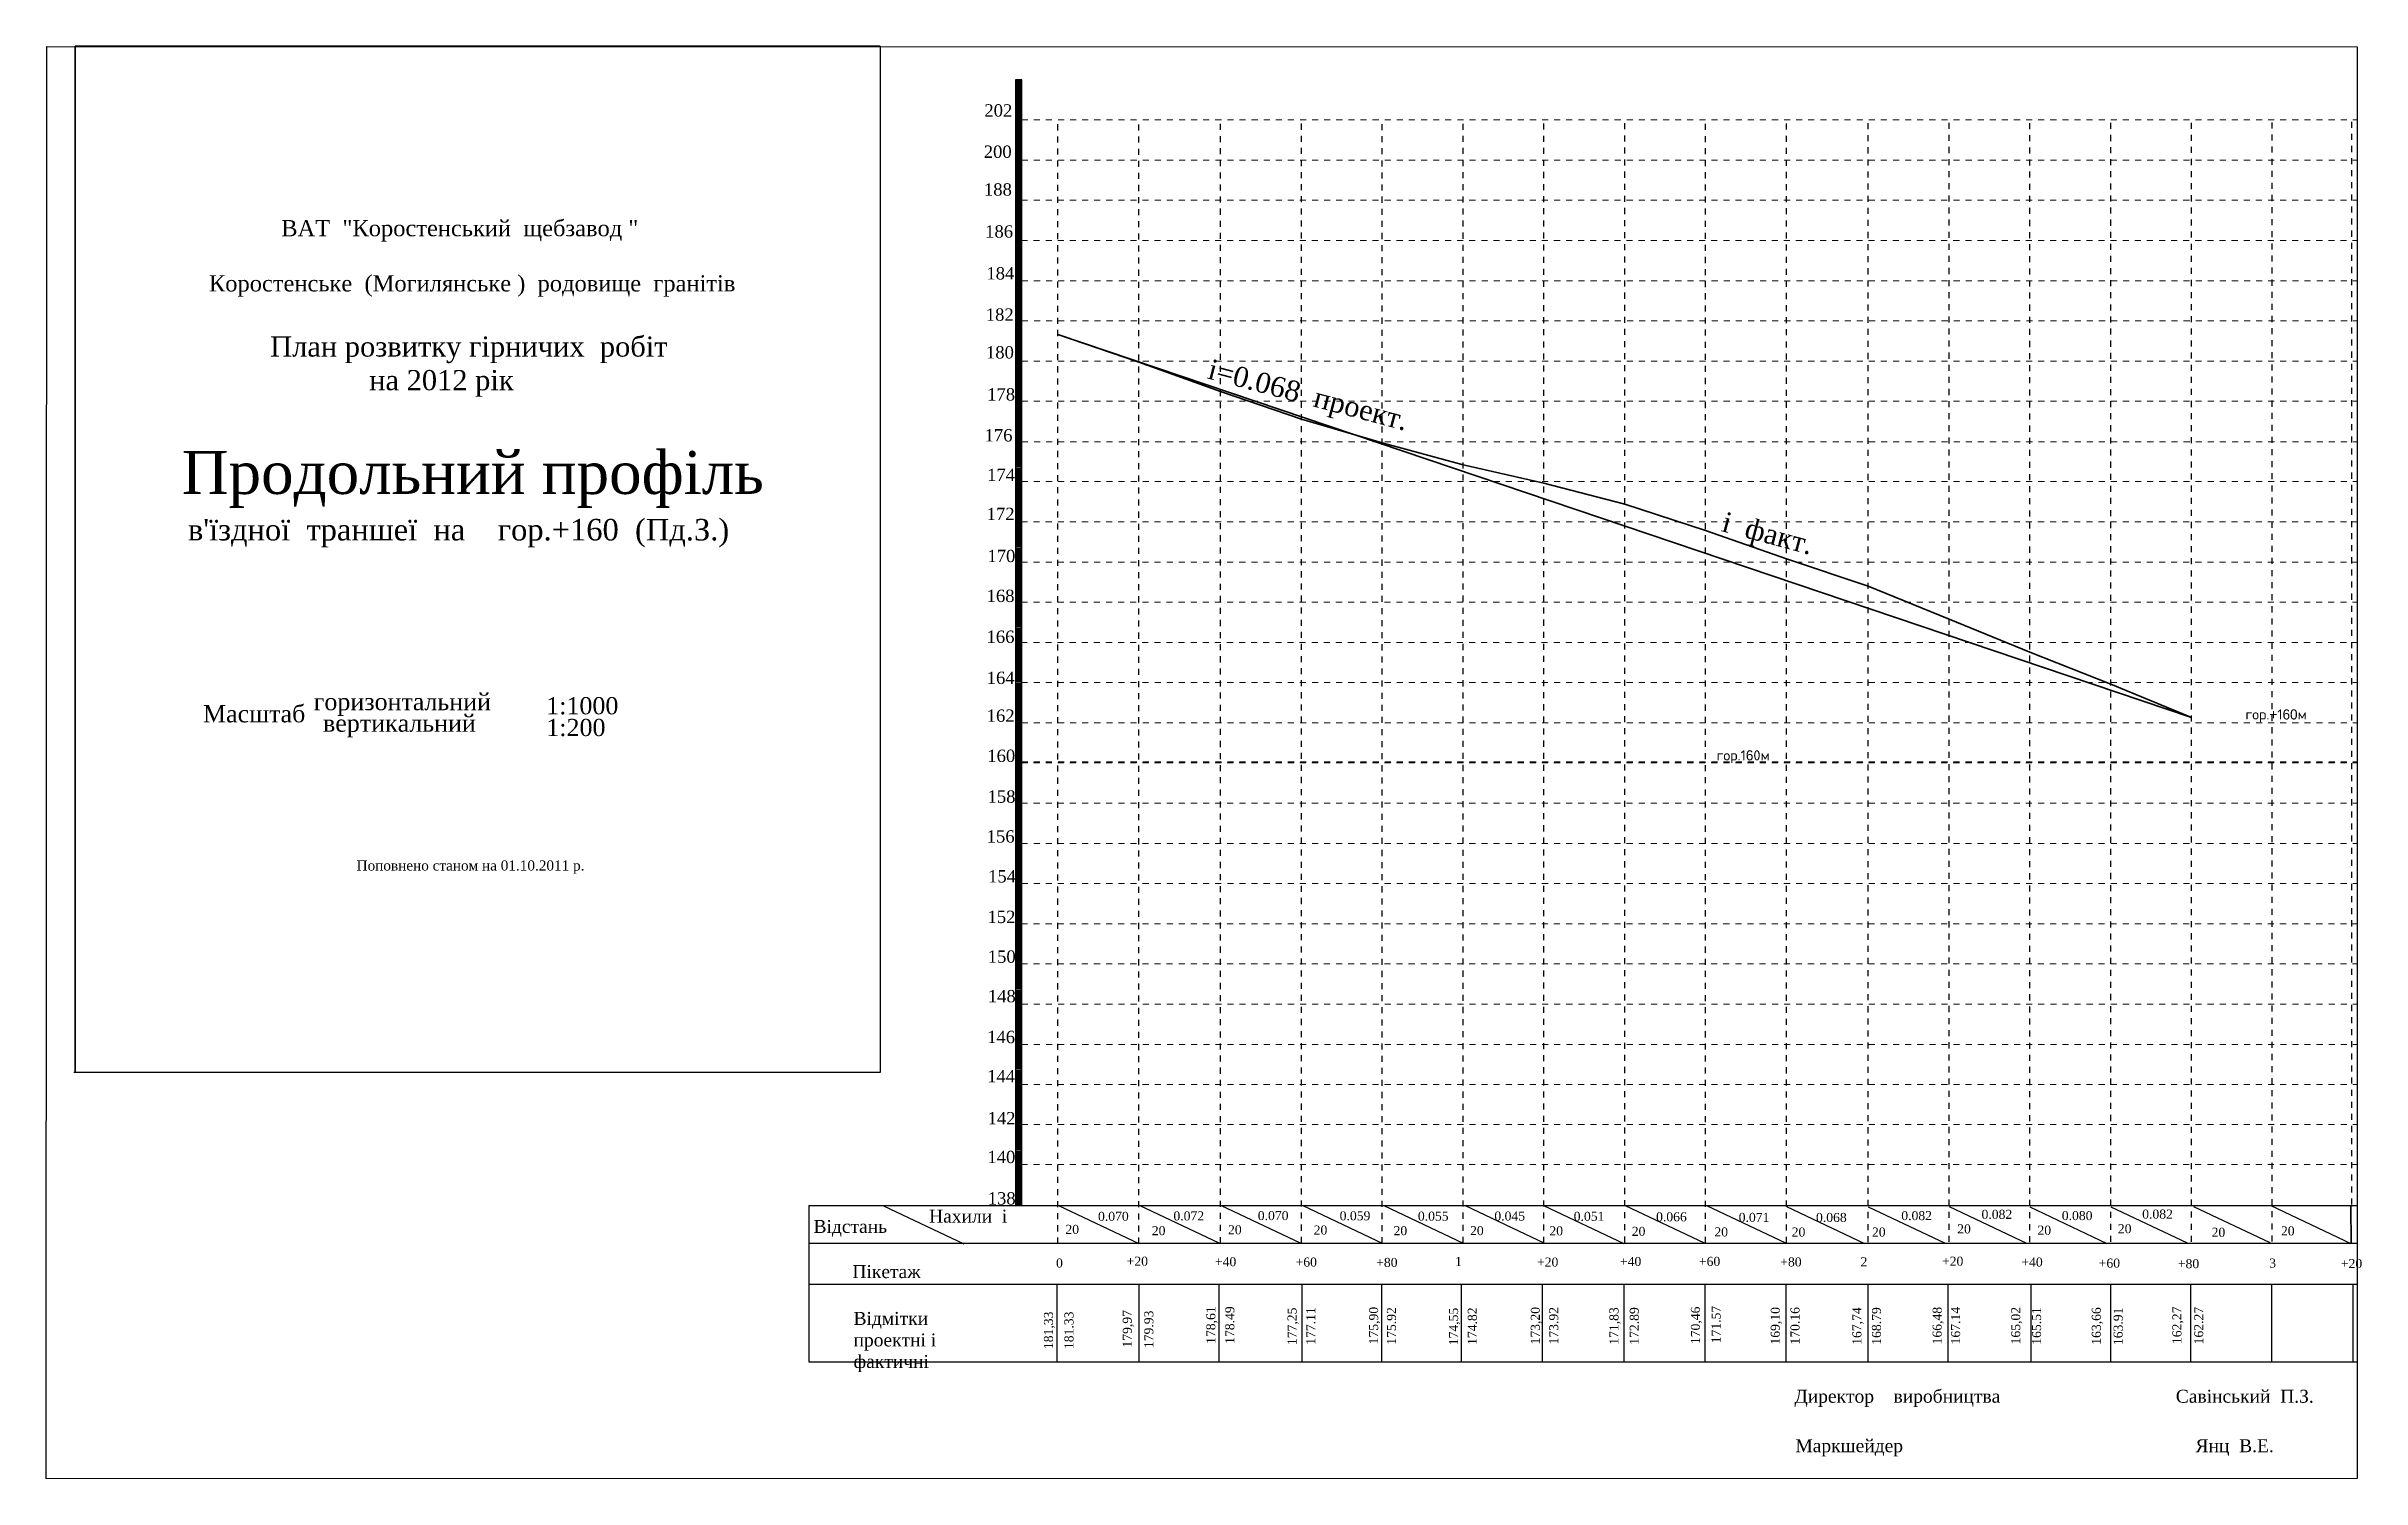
# Model space of a CAD drawing. Header units: millimetres. Extents: x -350 to 1691, y 600 to 2712.
# Drawn here: x -350 to 224, y 1390 to 1745 of the extents above; entities that cross this region are included whole.
import ezdxf

# ---------------------------------------------------------------- set-up
doc = ezdxf.new("R2010")
doc.units = ezdxf.units.MM
doc.linetypes.add('AHIDDEN2', pattern=[3, 1.5, -1.5])
for name, color, linetype in [('Зарам.оф.', 7, 'Continuous'), ('ЗАРАМОЧНОЕ ОФ.', 7, 'Continuous'), ('Окантовка року', 7, 'Continuous'), ('оформлення', 7, 'Continuous'), ('уклон факт', 7, 'Continuous')]:
    doc.layers.add(name, color=color, linetype=linetype)
doc.styles.add('grad', font='grad.shx')

msp = doc.modelspace()

# ---------------------------------------------------------------- texts
at = {"layer": 'ЗАРАМОЧНОЕ ОФ.', "color": 7, "linetype": 'Continuous', "char_height": 4.0163, "attachment_point": 1}
for s, insert, width in [('{\\fTimes New Roman|b0|i0|c204|p18;ВАТ  "Коростенський  щебзавод "                  }', (-291.5, 1702.15), 90.2948), ('{\\fTimes New Roman|b0|i0|c204|p18;   Коростенське  (Могилянське )  родовище  гранітів}', (-313.98, 1688.46), 135.8247)]:
    msp.add_mtext(s, dxfattribs=dict(at, insert=insert, width=width))
at = {"layer": 'ЗАРАМОЧНОЕ ОФ.', "color": 1, "linetype": 'Continuous', "insert": (-322.57, 1673.29), "char_height": 5, "width": 160, "attachment_point": 1}
msp.add_mtext('{\\fTimes New Roman|b0|i0|c204|p18;               План розвитку гірничих  робіт\\P            \\fTimes New Roman|b0|i0|c0|p18;                \\fTimes New Roman|b0|i0|c204|p18;на 20\\fTimes New Roman|b0|i0|c0|p18;12\\fTimes New Roman|b0|i0|c204|p18; рік}', dxfattribs=at)
at = {"layer": 'оформлення', "attachment_point": 1, "style": 'grad'}
for s, insert, char_height, width in [('{\\fTimes New Roman|b0|i0|c204|p18;202}', (-117.2, 1730.86), 3.0585, 6.662), ('{\\fTimes New Roman|b0|i0|c204|p18;200}', (-117.35, 1720.63), 3.0585, 6.662), ('{\\fTimes New Roman|b0|i0|c204|p18;188}', (-117.3, 1711.27), 3.0585, 6.662), ('{\\fTimes New Roman|b0|i0|c204|p18;186}', (-117.01, 1700.85), 3.0585, 6.662), ('{\\fTimes New Roman|b0|i0|c204|p18;184}', (-116.7, 1690.47), 3.0585, 6.662), ('{\\fTimes New Roman|b0|i0|c204|p18;182}', (-116.85, 1680.23), 3.0585, 6.662), ('{\\fTimes New Roman|b0|i0|c204|p18;180}', (-116.8, 1670.88), 3.0585, 6.662), ('{\\fTimes New Roman|b0|i0|c204|p18;178}', (-116.51, 1660.46), 3.0585, 6.662), ('{\\fTimes New Roman|b0|i0|c204|p18;176}', (-117.15, 1650.31), 3.0585, 6.662), ('{\\fTimes New Roman|b0|i0|c204|p18;Продольний проф\\fTimes New Roman|b0|i0|c0|p18;i\\fTimes New Roman|b0|i0|c204|p18;ль }', (-316.19, 1644.9), 10.66746, 178.7031), ('{\\fTimes New Roman|b0|i0|c204|p18;174}', (-116.52, 1640.5), 3.0585, 6.662), ('{\\fTimes New Roman|b0|i0|c204|p18;172}', (-116.63, 1630.81), 3.0585, 6.662), ("{\\fTimes New Roman|b0|i0|c204|p18; в\\fTimes New Roman|b0|i0|c0|p18;'\\fTimes New Roman|b0|i0|c204|p18;їздної\\fTimes New Roman|b0|i0|c0|p18;  \\fTimes New Roman|b0|i0|c204|p18;траншеї  на\\fTimes New Roman|b0|i0|c0|p18; \\fTimes New Roman|b0|i0|c204|p18;   гор.+160\\fTimes New Roman|b0|i0|c0|p18; \\fTimes New Roman|b0|i0|c204|p18; (Пд.З.)\\P\\fTimes New Roman|b0|i0|c0|p18;  }", (-316.65, 1628.04), 5.33373, 133.9359), ('{\\fTimes New Roman|b0|i0|c204|p18;170}', (-116.44, 1620.38), 3.0585, 6.662), ('{\\fTimes New Roman|b0|i0|c204|p18;168}', (-116.64, 1610.5), 3.0585, 6.662), ('{\\fTimes New Roman|b0|i0|c204|p18;166}', (-116.66, 1600.36), 3.0585, 6.662), ('{\\fTimes New Roman|b0|i0|c204|p18;164}', (-116.62, 1590.17), 3.0585, 6.662), ('{\\fTimes New Roman|b0|i0|c204|p18;горизонтальний}', (-283.45, 1584.87), 4.267, 43.1971), ('{\\fTimes New Roman|b0|i0|c204|p18;Масштаб}', (-310.91, 1581.87), 4.267, 160.679), ('{\\fTimes New Roman|b0|i0|c204|p18;вертикальний}', (-281.15, 1579.54), 4.267, 160.679), ('{\\fTimes New Roman|b0|i0|c204|p18;1\\fTimes New Roman|b0|i0|c0|p18;:1000}', (-225.82, 1583.86), 4.267, 18.9504), ('{\\fTimes New Roman|b0|i0|c204|p18;1\\fTimes New Roman|b0|i0|c0|p18;:200}', (-225.8, 1578.46), 4.267, 15.3917), ('{\\fTimes New Roman|b0|i0|c204|p18;162}', (-116.62, 1580.79), 3.0585, 6.662), ('{\\fTimes New Roman|b0|i0|c204|p18;160}', (-116.47, 1570.84), 3.0585, 6.662), ('{\\fTimes New Roman|b0|i0|c204|p18;158}', (-116.4, 1560.73), 3.0585, 6.662), ('{\\fTimes New Roman|b0|i0|c204|p18;156}', (-116.62, 1550.85), 3.0585, 6.662), ('{\\fTimes New Roman|b0|i0|c204|p18;154}', (-116.28, 1540.95), 3.0585, 6.662), ('{\\fTimes New Roman|b0|i0|c204|p18;152}', (-116.42, 1530.89), 3.0585, 6.662), ('{\\fTimes New Roman|b0|i0|c204|p18;150}', (-116.35, 1521.04), 3.0585, 6.662), ('{\\fTimes New Roman|b0|i0|c204|p18;148}', (-116.34, 1511.24), 3.0585, 6.662), ('{\\fTimes New Roman|b0|i0|c204|p18;146}', (-116.51, 1501.12), 3.0585, 6.662), ('{\\fTimes New Roman|b0|i0|c204|p18;144}', (-116.51, 1491.39), 3.0585, 6.662), ('{\\fTimes New Roman|b0|i0|c204|p18;142}', (-116.41, 1480.97), 3.0585, 6.662), ('{\\fTimes New Roman|b0|i0|c204|p18;140}', (-116.44, 1471.36), 3.0585, 6.662), ('{\\fTimes New Roman|b0|i0|c204|p18;138}', (-116.37, 1461.1), 3.0585, 6.662), ('{\\fTimes New Roman|b0|i0|c204|p18;Нахили  і}', (-130.91, 1456.75), 3.2002, 25.5362), ('{\\fTimes New Roman|b0|i0|c0|p18;20}', (-75.68, 1452.68), 2.2402, 3.6464), ('{\\fTimes New Roman|b0|i0|c204|p18;Пікетаж}', (-149.91, 1443.01), 3.2002, 17.3731), ('{\\fTimes New Roman|b0|i0|c0|p18;0}', (-99.42, 1444.66), 2.2402, 1.8995), ('{\\fTimes New Roman|b0|i0|c204|p18;+20}', (-81.92, 1445.11), 2.2402, 5.0454), ('{\\fTimes New Roman|b0|i0|c204|p18;Відмітки  \\C1;проектні\\C7; і фактичні}', (-149.63, 1431.4), 3.2002, 38.1387)]:
    msp.add_mtext(s, dxfattribs=dict(at, insert=insert, char_height=char_height, width=width))
at = {"layer": 'оформлення', "color": 7, "linetype": 'Continuous', "insert": (-272.83, 1543.36), "char_height": 2.5, "width": 55.0988, "attachment_point": 1}
msp.add_mtext('{\\fTimes New Roman|b0|i0|c204|p18;Поповнено станом на 01.10.20\\fTimes New Roman|b0|i0|c0|p18;11\\fTimes New Roman|b0|i0|c204|p18; р.}', dxfattribs=at)
at = {"layer": 'оформлення', "color": 7, "attachment_point": 1, "style": 'grad'}
for s, insert, char_height, width in [('{\\fTimes New Roman|b0|i0|c204|p18;Відстань}', (-159.55, 1454.21), 3.2002, 29.8174), ('{\\fTimes New Roman|b0|i0|c0|p18;20}', (-97.1, 1453), 2.2402, 3.6464), ('{\\fTimes New Roman|b0|i0|c0|p18;0.\\fTimes New Roman|b0|i0|c204|p18;070}', (-89.02, 1456.24), 2.2402, 10.8194), ('{\\fTimes New Roman|b0|i0|c0|p18;0.\\fTimes New Roman|b0|i0|c204|p18;072}', (-70.33, 1456.34), 2.2402, 10.8194), ('{\\fTimes New Roman|b0|i0|c0|p18;20}', (-56.79, 1452.91), 2.2402, 3.6464), ('{\\fTimes New Roman|b0|i0|c0|p18;0.\\fTimes New Roman|b0|i0|c204|p18;070}', (-49.41, 1456.42), 2.2402, 10.8194), ('{\\fTimes New Roman|b0|i0|c0|p18;20}', (-35.56, 1452.83), 2.2402, 3.6464), ('{\\fTimes New Roman|b0|i0|c0|p18;0.\\fTimes New Roman|b0|i0|c204|p18;059}', (-29.11, 1456.37), 2.2402, 10.8194), ('{\\fTimes New Roman|b0|i0|c0|p18;20}', (-15.75, 1452.68), 2.2402, 3.6464), ('{\\fTimes New Roman|b0|i0|c0|p18;0.\\fTimes New Roman|b0|i0|c204|p18;055}', (-9.72, 1456.29), 2.2402, 10.8194), ('{\\fTimes New Roman|b0|i0|c0|p18;20}', (3.21, 1452.69), 2.2402, 3.6464), ('{\\fTimes New Roman|b0|i0|c0|p18;0.\\fTimes New Roman|b0|i0|c204|p18;045}', (9.24, 1456.31), 2.2402, 10.8194), ('{\\fTimes New Roman|b0|i0|c0|p18;20}', (22.88, 1452.63), 2.2402, 3.6464), ('{\\fTimes New Roman|b0|i0|c0|p18;0.\\fTimes New Roman|b0|i0|c204|p18;051}', (28.91, 1456.24), 2.2402, 10.8194), ('{\\fTimes New Roman|b0|i0|c0|p18;20}', (43.3, 1452.51), 2.2402, 3.6464), ('{\\fTimes New Roman|b0|i0|c0|p18;0.\\fTimes New Roman|b0|i0|c204|p18;0\\fTimes New Roman|b0|i0|c0|p18;6\\fTimes New Roman|b0|i0|c204|p18;6}', (49.33, 1456.12), 2.24017, 10.8194), ('{\\fTimes New Roman|b0|i0|c0|p18;20}', (63.78, 1452.36), 2.2402, 3.6464), ('{\\fTimes New Roman|b0|i0|c0|p18;0.\\fTimes New Roman|b0|i0|c204|p18;07\\fTimes New Roman|b0|i0|c0|p18;1}', (69.81, 1455.98), 2.24017, 10.8194), ('{\\fTimes New Roman|b0|i0|c0|p18;20}', (82.95, 1452.34), 2.2402, 3.6464), ('{\\fTimes New Roman|b0|i0|c0|p18;0.\\fTimes New Roman|b0|i0|c204|p18;068}', (88.98, 1455.96), 2.2402, 10.8194), ('{\\fTimes New Roman|b0|i0|c0|p18;20}', (102.85, 1452.34), 2.2402, 3.6464), ('{\\fTimes New Roman|b0|i0|c0|p18;0.\\fTimes New Roman|b0|i0|c204|p18;082}', (110.12, 1456.41), 2.2402, 10.8194), ('{\\fTimes New Roman|b0|i0|c0|p18;20}', (123.98, 1453.12), 2.2402, 3.6464), ('{\\fTimes New Roman|b0|i0|c0|p18;0.\\fTimes New Roman|b0|i0|c204|p18;082}', (130.01, 1456.73), 2.2402, 10.8194), ('{\\fTimes New Roman|b0|i0|c0|p18;20}', (143.88, 1452.8), 2.2402, 3.6464), ('{\\fTimes New Roman|b0|i0|c0|p18;0.\\fTimes New Roman|b0|i0|c204|p18;080}', (149.91, 1456.42), 2.2402, 10.8194), ('{\\fTimes New Roman|b0|i0|c0|p18;20}', (163.81, 1453.17), 2.2402, 3.6464), ('{\\fTimes New Roman|b0|i0|c0|p18;0.\\fTimes New Roman|b0|i0|c204|p18;082}', (169.84, 1456.79), 2.2402, 10.8194), ('{\\fTimes New Roman|b0|i0|c0|p18;20}', (187.05, 1452.29), 2.2402, 3.6464), ('{\\fTimes New Roman|b0|i0|c0|p18;20}', (204.24, 1452.62), 2.2402, 3.6464), ('{\\fTimes New Roman|b0|i0|c204|p18;+40}', (-60.04, 1444.98), 2.2402, 5.2224), ('{\\fTimes New Roman|b0|i0|c204|p18;+60}', (-40.04, 1444.89), 2.2402, 5.7728), ('{\\fTimes New Roman|b0|i0|c204|p18;+80}', (-20.06, 1444.8), 2.2402, 6.1265), ('{\\fTimes New Roman|b0|i0|c204|p18;1}', (-0.52, 1445.03), 2.2402, 3.8943), ('{\\fTimes New Roman|b0|i0|c204|p18;+20}', (19.81, 1444.89), 2.2402, 5.8742), ('{\\fTimes New Roman|b0|i0|c204|p18;+40}', (40.37, 1445.04), 2.2402, 5.1642), ('\\pt2.24017;{\\fTimes New Roman|b0|i0|c204|p18;+60}', (59.95, 1445.06), 2.2402, 5.4063), ('{\\fTimes New Roman|b0|i0|c204|p18;+80}', (80.12, 1444.93), 2.2402, 6.2754), ('{\\fTimes New Roman|b0|i0|c204|p18;2}', (100.02, 1444.98), 2.2402, 3.8943), ('{\\fTimes New Roman|b0|i0|c204|p18;+20}', (120.21, 1445.11), 2.2402, 5.1183), ('{\\fTimes New Roman|b0|i0|c204|p18;+40}', (139.89, 1444.9), 2.2402, 5.0942), ('\\pt2.24017;{\\fTimes New Roman|b0|i0|c204|p18;+60}', (159.06, 1444.64), 2.2402, 5.4063), ('{\\fTimes New Roman|b0|i0|c204|p18;+80}', (178.68, 1444.48), 2.2402, 6.2754), ('{\\fTimes New Roman|b0|i0|c204|p18;3}', (201.33, 1444.64), 2.2402, 9.4431), ('{\\fTimes New Roman|b0|i0|c204|p18;+20}', (219.09, 1444.53), 2.2402, 5.1183), ('{\\fTimes New Roman|b0|i0|c204|p18;Директор    виробництв\\fTimes New Roman|b0|i0|c0|p18;a\\fTimes New Roman|b0|i0|c204|p18;                                    Савінський  П.З.}', (83.63, 1412.1), 3.20024, 149.2123), ('{\\fTimes New Roman|b0|i0|c204|p18;Маркшейдер                                                            Янц  В.Е.}', (83.87, 1399.83), 3.20024, 129.0135)]:
    msp.add_mtext(s, dxfattribs=dict(at, insert=insert, char_height=char_height, width=width))
at = {"layer": 'оформлення', "width": 9.4431, "attachment_point": 1, "rotation": 90, "style": 'grad'}
for s, insert, char_height in [('{\\fTimes New Roman|b0|i0|c0|p18;\\C1;1\\fTimes New Roman|b0|i0|c204|p18;81,33}', (-102.43, 1422.19), 2.2402), ('{\\fTimes New Roman|b0|i0|c0|p18;1\\fTimes New Roman|b0|i0|c204|p18;8\\fTimes New Roman|b0|i0|c0|p18;1.\\fTimes New Roman|b0|i0|c204|p18;33}', (-97.35, 1422.2), 2.24017), ('{\\fTimes New Roman|b0|i0|c0|p18;\\C1;1\\fTimes New Roman|b0|i0|c204|p18;79,97}', (-82.89, 1422.57), 2.2402), ('\\pt2.23768;{\\fTimes New Roman|b0|i0|c0|p18;1\\fTimes New Roman|b0|i0|c204|p18;79\\fTimes New Roman|b0|i0|c0|p18;.\\fTimes New Roman|b0|i0|c204|p18;93}', (-77.56, 1422.44), 2.24017), ('{\\fTimes New Roman|b0|i0|c0|p18;\\C1;1\\fTimes New Roman|b0|i0|c204|p18;78,61}', (-62.17, 1423.49), 2.2402), ('{\\fTimes New Roman|b0|i0|c0|p18;1\\fTimes New Roman|b0|i0|c204|p18;78\\fTimes New Roman|b0|i0|c0|p18;.4\\fTimes New Roman|b0|i0|c204|p18;9}', (-57.48, 1423.49), 2.24017), ('{\\fTimes New Roman|b0|i0|c0|p18;\\C1;1\\fTimes New Roman|b0|i0|c204|p18;77,25}', (-42.04, 1423.19), 2.2402), ('{\\fTimes New Roman|b0|i0|c0|p18;1\\fTimes New Roman|b0|i0|c204|p18;77\\fTimes New Roman|b0|i0|c0|p18;.\\fTimes New Roman|b0|i0|c204|p18;11}', (-37.41, 1423.26), 2.24017), ('{\\fTimes New Roman|b0|i0|c0|p18;\\C1;1\\fTimes New Roman|b0|i0|c204|p18;75,90}', (-21.82, 1423.36), 2.2402), ('{\\fTimes New Roman|b0|i0|c0|p18;1\\fTimes New Roman|b0|i0|c204|p18;75\\fTimes New Roman|b0|i0|c0|p18;.\\fTimes New Roman|b0|i0|c204|p18;92}', (-17.4, 1423.28), 2.24017), ('{\\fTimes New Roman|b0|i0|c0|p18;\\C1;1\\fTimes New Roman|b0|i0|c204|p18;74,55}', (-2, 1423.14), 2.2402), ('{\\fTimes New Roman|b0|i0|c0|p18;1\\fTimes New Roman|b0|i0|c204|p18;74\\fTimes New Roman|b0|i0|c0|p18;.\\fTimes New Roman|b0|i0|c204|p18;82}', (2.65, 1423.22), 2.24017), ('{\\fTimes New Roman|b0|i0|c0|p18;\\C1;1\\fTimes New Roman|b0|i0|c204|p18;73,20}', (18.27, 1423.34), 2.2402), ('{\\fTimes New Roman|b0|i0|c0|p18;1\\fTimes New Roman|b0|i0|c204|p18;73\\fTimes New Roman|b0|i0|c0|p18;.9\\fTimes New Roman|b0|i0|c204|p18;2}', (22.83, 1423.34), 2.24017), ('{\\fTimes New Roman|b0|i0|c0|p18;\\C1;1\\fTimes New Roman|b0|i0|c204|p18;71,83}', (37.77, 1423.27), 2.2402), ('{\\fTimes New Roman|b0|i0|c0|p18;1\\fTimes New Roman|b0|i0|c204|p18;72\\fTimes New Roman|b0|i0|c0|p18;.\\fTimes New Roman|b0|i0|c204|p18;89}', (42.8, 1423.27), 2.24017), ('{\\fTimes New Roman|b0|i0|c0|p18;\\C1;1\\fTimes New Roman|b0|i0|c204|p18;70,46}', (57.96, 1423.43), 2.2402), ('{\\fTimes New Roman|b0|i0|c0|p18;1\\fTimes New Roman|b0|i0|c204|p18;7\\fTimes New Roman|b0|i0|c0|p18;1.\\fTimes New Roman|b0|i0|c204|p18;57}', (63.08, 1423.63), 2.24017), ('{\\fTimes New Roman|b0|i0|c0|p18;\\C1;1\\fTimes New Roman|b0|i0|c204|p18;69,10}', (77.75, 1423.32), 2.2402), ('{\\fTimes New Roman|b0|i0|c0|p18;1\\fTimes New Roman|b0|i0|c204|p18;7\\fTimes New Roman|b0|i0|c0|p18;0.\\fTimes New Roman|b0|i0|c204|p18;16}', (82.65, 1423.32), 2.24017), ('{\\fTimes New Roman|b0|i0|c204|p18;\\C1;167,74}', (98, 1423.25), 2.2402), ('{\\fTimes New Roman|b0|i0|c0|p18;1\\fTimes New Roman|b0|i0|c204|p18;68\\fTimes New Roman|b0|i0|c0|p18;.\\fTimes New Roman|b0|i0|c204|p18;79}', (102.84, 1423.27), 2.24017), ('{\\fTimes New Roman|b0|i0|c0|p18;\\C1;1\\fTimes New Roman|b0|i0|c204|p18;66,48}', (117.89, 1423.35), 2.2402), ('{\\fTimes New Roman|b0|i0|c0|p18;1\\fTimes New Roman|b0|i0|c204|p18;67\\fTimes New Roman|b0|i0|c0|p18;.\\fTimes New Roman|b0|i0|c204|p18;14}', (122.46, 1423.35), 2.24017), ('{\\fTimes New Roman|b0|i0|c0|p18;\\C1;1\\fTimes New Roman|b0|i0|c204|p18;65,02}', (137.36, 1423.35), 2.2402), ('{\\fTimes New Roman|b0|i0|c0|p18;1\\fTimes New Roman|b0|i0|c204|p18;65\\fTimes New Roman|b0|i0|c0|p18;.\\fTimes New Roman|b0|i0|c204|p18;5\\fTimes New Roman|b0|i0|c0|p18;1}', (142.53, 1423.27), 2.24017), ('{\\fTimes New Roman|b0|i0|c0|p18;\\C1;1\\fTimes New Roman|b0|i0|c204|p18;63,66}', (157.35, 1423.27), 2.2402), ('{\\fTimes New Roman|b0|i0|c0|p18;1\\fTimes New Roman|b0|i0|c204|p18;63\\fTimes New Roman|b0|i0|c0|p18;.\\fTimes New Roman|b0|i0|c204|p18;91}', (162.75, 1423.19), 2.24017), ('{\\fTimes New Roman|b0|i0|c0|p18;\\C1;1\\fTimes New Roman|b0|i0|c204|p18;62,27}', (177.33, 1423.44), 2.2402), ('{\\fTimes New Roman|b0|i0|c0|p18;1\\fTimes New Roman|b0|i0|c204|p18;62\\fTimes New Roman|b0|i0|c0|p18;.\\fTimes New Roman|b0|i0|c204|p18;27}', (182.73, 1423.36), 2.24017)]:
    msp.add_mtext(s, dxfattribs=dict(at, insert=insert, char_height=char_height))
at = {"layer": 'уклон факт', "color": 7, "linetype": 'Continuous', "lineweight": 35, "char_height": 5, "attachment_point": 1}
for s, insert, width, rotation in [('{\\fTimes New Roman|b0|i0|c204|p18;\\C1;і\\fTimes New Roman|b0|i0|c0|p18;=0.0\\fTimes New Roman|b0|i0|c204|p18;68  проект.}', (-60.87, 1667.77), 57.1462, 345.16786), ('{\\fTimes New Roman|b0|i0|c204|p18;і  факт.}', (66.58, 1629.9), 47.5182, 345.03055)]:
    msp.add_mtext(s, dxfattribs=dict(at, insert=insert, width=width, rotation=rotation))
at = {"layer": 'уклон факт', "color": 7, "linetype": 'Continuous', "lineweight": 35, "insert": (195.43, 1580.81), "char_height": 2.5, "width": 22.849, "attachment_point": 1}
msp.add_mtext('{\\Ftxt.shx|c204;гор.}+{\\Ftxt.shx|c204;1}60{\\Ftxt.shx|c204;м}', dxfattribs=at)
at = {"layer": 'уклон факт', "color": 1, "linetype": 'Continuous', "lineweight": 35, "insert": (64.33, 1570.67), "char_height": 2.5, "width": 18.243, "attachment_point": 1}
msp.add_mtext('{\\Ftxt.shx|c204;гор.1}6{\\Ftxt.shx|c204;0м}', dxfattribs=at)

# ---------------------------------------------------------------- hatches: boundary and pattern name
at = {"layer": 'оформлення'}
for color, points in [(1, [(-109.45, 1733.33), (-107.96, 1733.33), (-107.96, 1736.91), (-109.45, 1736.91)]), (1, [(-109.45, 1730.55), (-107.96, 1730.55), (-107.96, 1734.13), (-109.45, 1734.13)]), (1, [(-109.45, 1726.95), (-107.97, 1726.95), (-107.97, 1730.53), (-109.45, 1730.53)]), (7, [(-109.45, 1723.38), (-107.97, 1723.38), (-107.97, 1726.96), (-109.45, 1726.96)]), (7, [(-109.45, 1720.59), (-107.97, 1720.59), (-107.97, 1724.17), (-109.45, 1724.17)]), (7, [(-109.46, 1716.99), (-107.98, 1716.99), (-107.98, 1720.57), (-109.46, 1720.57)]), (1, [(-109.45, 1713.42), (-107.97, 1713.42), (-107.97, 1717), (-109.45, 1717)]), (1, [(-109.46, 1707.04), (-107.97, 1707.04), (-107.97, 1710.62), (-109.46, 1710.62)]), (1, [(-109.45, 1710.63), (-107.97, 1710.63), (-107.97, 1714.21), (-109.45, 1714.21)]), (7, [(-109.46, 1703.44), (-107.97, 1703.44), (-107.97, 1707.02), (-109.46, 1707.02)]), (7, [(-109.46, 1697.06), (-107.98, 1697.06), (-107.98, 1700.64), (-109.46, 1700.64)]), (7, [(-109.45, 1700.66), (-107.97, 1700.66), (-107.97, 1704.24), (-109.45, 1704.24)]), (1, [(-109.46, 1693.48), (-107.98, 1693.48), (-107.98, 1697.06), (-109.46, 1697.06)]), (1, [(-109.46, 1690.7), (-107.98, 1690.7), (-107.98, 1694.28), (-109.46, 1694.28)]), (1, [(-109.47, 1687.1), (-107.98, 1687.1), (-107.98, 1690.68), (-109.47, 1690.68)]), (7, [(-109.44, 1683.52), (-107.96, 1683.52), (-107.96, 1687.1), (-109.44, 1687.1)]), (7, [(-109.44, 1680.73), (-107.96, 1680.73), (-107.96, 1684.31), (-109.44, 1684.31)]), (7, [(-109.45, 1677.14), (-107.96, 1677.14), (-107.96, 1680.72), (-109.45, 1680.72)]), (1, [(-109.44, 1673.56), (-107.96, 1673.56), (-107.96, 1677.14), (-109.44, 1677.14)]), (1, [(-109.45, 1667.18), (-107.96, 1667.18), (-107.96, 1670.76), (-109.45, 1670.76)]), (1, [(-109.44, 1670.78), (-107.96, 1670.78), (-107.96, 1674.36), (-109.44, 1674.36)]), (7, [(-109.45, 1663.6), (-107.97, 1663.6), (-107.97, 1667.18), (-109.45, 1667.18)]), (7, [(-109.46, 1657.22), (-107.97, 1657.22), (-107.97, 1660.8), (-109.46, 1660.8)]), (7, [(-109.45, 1660.82), (-107.97, 1660.82), (-107.97, 1664.4), (-109.45, 1664.4)]), (1, [(-109.44, 1653.65), (-107.96, 1653.65), (-107.96, 1657.23), (-109.44, 1657.23)]), (1, [(-109.44, 1650.86), (-107.96, 1650.86), (-107.96, 1654.44), (-109.44, 1654.44)]), (1, [(-109.45, 1647.26), (-107.97, 1647.26), (-107.97, 1650.84), (-109.45, 1650.84)]), (7, [(-109.45, 1643.67), (-107.97, 1643.67), (-107.97, 1647.25), (-109.45, 1647.25)]), (7, [(-109.45, 1640.89), (-107.97, 1640.89), (-107.97, 1644.47), (-109.45, 1644.47)]), (7, [(-109.46, 1637.29), (-107.97, 1637.29), (-107.97, 1640.87), (-109.46, 1640.87)]), (1, [(-109.46, 1633.71), (-107.98, 1633.71), (-107.98, 1637.29), (-109.46, 1637.29)]), (1, [(-109.47, 1627.33), (-107.98, 1627.33), (-107.98, 1630.91), (-109.47, 1630.91)]), (1, [(-109.46, 1630.92), (-107.98, 1630.92), (-107.98, 1634.5), (-109.46, 1634.5)]), (7, [(-109.44, 1623.75), (-107.96, 1623.75), (-107.96, 1627.33), (-109.44, 1627.33)]), (7, [(-109.44, 1620.96), (-107.96, 1620.96), (-107.96, 1624.54), (-109.44, 1624.54)]), (7, [(-109.45, 1617.37), (-107.96, 1617.37), (-107.96, 1620.95), (-109.45, 1620.95)]), (1, [(-109.44, 1613.79), (-107.96, 1613.79), (-107.96, 1617.37), (-109.44, 1617.37)]), (1, [(-109.44, 1611), (-107.96, 1611), (-107.96, 1614.58), (-109.44, 1614.58)]), (1, [(-109.45, 1607.41), (-107.96, 1607.41), (-107.96, 1610.99), (-109.45, 1610.99)]), (7, [(-109.45, 1603.83), (-107.97, 1603.83), (-107.97, 1607.41), (-109.45, 1607.41)]), (7, [(-109.45, 1601.04), (-107.97, 1601.04), (-107.97, 1604.62), (-109.45, 1604.62)]), (7, [(-109.46, 1597.45), (-107.97, 1597.45), (-107.97, 1601.03), (-109.46, 1601.03)]), (1, [(-109.44, 1593.88), (-107.96, 1593.88), (-107.96, 1597.46), (-109.44, 1597.46)]), (1, [(-109.45, 1587.49), (-107.97, 1587.49), (-107.97, 1591.07), (-109.45, 1591.07)]), (1, [(-109.44, 1591.09), (-107.96, 1591.09), (-107.96, 1594.67), (-109.44, 1594.67)]), (7, [(-109.45, 1583.9), (-107.97, 1583.9), (-107.97, 1587.48), (-109.45, 1587.48)]), (7, [(-109.45, 1581.11), (-107.97, 1581.11), (-107.97, 1584.69), (-109.45, 1584.69)]), (7, [(-109.46, 1577.52), (-107.97, 1577.52), (-107.97, 1581.1), (-109.46, 1581.1)]), (1, [(-109.45, 1573.93), (-107.97, 1573.93), (-107.97, 1577.51), (-109.45, 1577.51)]), (1, [(-109.45, 1571.14), (-107.97, 1571.14), (-107.97, 1574.72), (-109.45, 1574.72)]), (1, [(-109.46, 1567.55), (-107.97, 1567.55), (-107.97, 1571.13), (-109.46, 1571.13)]), (7, [(-109.43, 1563.97), (-107.95, 1563.97), (-107.95, 1567.55), (-109.43, 1567.55)]), (7, [(-109.43, 1561.18), (-107.95, 1561.18), (-107.95, 1564.76), (-109.43, 1564.76)]), (7, [(-109.44, 1557.59), (-107.95, 1557.59), (-107.95, 1561.17), (-109.44, 1561.17)]), (1, [(-109.43, 1554.01), (-107.95, 1554.01), (-107.95, 1557.59), (-109.43, 1557.59)]), (1, [(-109.44, 1547.63), (-107.95, 1547.63), (-107.95, 1551.21), (-109.44, 1551.21)]), (1, [(-109.43, 1551.22), (-107.95, 1551.22), (-107.95, 1554.8), (-109.43, 1554.8)]), (7, [(-109.44, 1544.05), (-107.96, 1544.05), (-107.96, 1547.63), (-109.44, 1547.63)]), (7, [(-109.44, 1541.27), (-107.95, 1541.27), (-107.95, 1544.85), (-109.44, 1544.85)]), (7, [(-109.45, 1537.67), (-107.96, 1537.67), (-107.96, 1541.25), (-109.45, 1541.25)]), (1, [(-109.43, 1534.1), (-107.95, 1534.1), (-107.95, 1537.68), (-109.43, 1537.68)]), (1, [(-109.43, 1531.31), (-107.95, 1531.31), (-107.95, 1534.89), (-109.43, 1534.89)]), (1, [(-109.44, 1527.71), (-107.96, 1527.71), (-107.96, 1531.29), (-109.44, 1531.29)]), (7, [(-109.44, 1524.12), (-107.96, 1524.12), (-107.96, 1527.7), (-109.44, 1527.7)]), (7, [(-109.45, 1517.74), (-107.96, 1517.74), (-107.96, 1521.32), (-109.45, 1521.32)]), (7, [(-109.44, 1521.33), (-107.96, 1521.33), (-107.96, 1524.91), (-109.44, 1524.91)]), (1, [(-109.45, 1514.15), (-107.97, 1514.15), (-107.97, 1517.73), (-109.45, 1517.73)]), (1, [(-109.46, 1507.77), (-107.97, 1507.77), (-107.97, 1511.35), (-109.46, 1511.35)]), (1, [(-109.45, 1511.36), (-107.97, 1511.36), (-107.97, 1514.94), (-109.45, 1514.94)]), (7, [(-109.43, 1504.19), (-107.95, 1504.19), (-107.95, 1507.77), (-109.43, 1507.77)]), (7, [(-109.43, 1501.4), (-107.95, 1501.4), (-107.95, 1504.98), (-109.43, 1504.98)]), (7, [(-109.44, 1497.8), (-107.95, 1497.8), (-107.95, 1501.38), (-109.44, 1501.38)]), (1, [(-109.43, 1494.23), (-107.95, 1494.23), (-107.95, 1497.81), (-109.43, 1497.81)]), (1, [(-109.43, 1491.44), (-107.95, 1491.44), (-107.95, 1495.02), (-109.43, 1495.02)]), (1, [(-109.44, 1487.85), (-107.95, 1487.85), (-107.95, 1491.43), (-109.44, 1491.43)]), (7, [(-109.44, 1484.27), (-107.96, 1484.27), (-107.96, 1487.85), (-109.44, 1487.85)]), (7, [(-109.45, 1477.89), (-107.96, 1477.89), (-107.96, 1481.47), (-109.45, 1481.47)]), (7, [(-109.44, 1481.48), (-107.96, 1481.48), (-107.96, 1485.06), (-109.44, 1485.06)]), (1, [(-109.43, 1474.31), (-107.95, 1474.31), (-107.95, 1477.89), (-109.43, 1477.89)]), (1, [(-109.44, 1467.93), (-107.96, 1467.93), (-107.96, 1471.51), (-109.44, 1471.51)]), (1, [(-109.43, 1471.53), (-107.95, 1471.53), (-107.95, 1475.11), (-109.43, 1475.11)]), (7, [(-109.44, 1464.34), (-107.96, 1464.34), (-107.96, 1467.92), (-109.44, 1467.92)]), (7, [(-109.44, 1461.55), (-107.96, 1461.55), (-107.96, 1465.13), (-109.44, 1465.13)]), (7, [(-109.45, 1457.96), (-107.96, 1457.96), (-107.96, 1461.54), (-109.45, 1461.54)])]:
    msp.add_hatch(color=color, dxfattribs=at).paths.add_polyline_path(points)

# ---------------------------------------------------------------- linework, layer by layer
at = {"layer": 'Зарам.оф.', "color": 7, "linetype": 'Continuous', "lineweight": 35}
msp.add_line((-143.04, 1745.23), (-342.62, 1745.23), dxfattribs=at)
at = {"layer": 'Зарам.оф.', "color": 7}
msp.add_lwpolyline([(-143.04, 1745.23), (-143.04, 1490.78), (-342.96, 1490.74), (-342.96, 1490.74), (-342.96, 1490.74)], dxfattribs=at)
at = {"layer": 'Зарам.оф.', "color": 7, "linetype": 'Continuous', "lineweight": 35}
msp.add_lwpolyline([(-342.61, 1490.76), (-342.61, 1745.23)], dxfattribs=at)
at = {"layer": 'ЗАРАМОЧНОЕ ОФ.', "color": 1, "linetype": 'AHIDDEN2', "lineweight": 35}
msp.add_lwpolyline([(-107.93, 1567.69), (223.12, 1567.69)], dxfattribs=at)
at = {"layer": 'Окантовка року', "color": 7, "linetype": 'Continuous', "lineweight": 30}
msp.add_line((223.12, 1745.1), (223.12, 1390.14), dxfattribs=at)
at = {"layer": 'оформлення', "color": 1, "linetype": 'Continuous', "lineweight": 35}
for p, q in [((-98.97, 1673.78), (182.03, 1578.79)), ((-98.97, 1667.2), (-98.97, 1667.2))]:
    msp.add_line(p, q, dxfattribs=at)
at = {"layer": 'оформлення', "color": 7, "linetype": 'Continuous', "lineweight": 30}
msp.add_lwpolyline([(223.12, 1390.14), (-349.75, 1390.06), (-349.59, 1745.21), (223.12, 1745.1)], dxfattribs=at)
at = {"layer": 'оформлення', "color": 7}
msp.add_lwpolyline([(-109.48, 1457.92), (-107.92, 1457.92), (-107.94, 1736.94), (-109.48, 1736.93)], close=True, dxfattribs=at)
msp.add_lwpolyline([(-107.96, 1457.92), (-107.96, 1736.9)], dxfattribs=at)
at = {"layer": 'оформлення', "color": 7, "linetype": 'AHIDDEN2', "lineweight": 20}
for points in [[(-107.94, 1726.96), (223.12, 1726.96)], [(-107.93, 1717), (223.12, 1717)], [(-107.97, 1707.04), (223.12, 1707.04)], [(-107.99, 1697.08), (223.12, 1697.08)], [(-107.9, 1687.12), (223.12, 1687.12)], [(-107.88, 1677.14), (223.12, 1677.14)], [(-107.93, 1667.2), (223.12, 1667.2)], [(-107.92, 1657.24), (223.12, 1657.24)], [(-107.89, 1647.19), (223.12, 1647.19)], [(-107.92, 1637.3), (223.12, 1637.3)], [(-108, 1627.29), (223.12, 1627.29)], [(-107.99, 1617.34), (223.12, 1617.34)], [(-108.03, 1607.38), (223.12, 1607.38)], [(-108.05, 1597.42), (223.12, 1597.42)], [(-107.97, 1587.46), (223.12, 1587.46)], [(-107.94, 1577.48), (223.12, 1577.48)], [(-107.99, 1567.53), (223.12, 1567.53)], [(-107.98, 1557.58), (223.12, 1557.58)], [(-107.97, 1547.58), (223.12, 1547.58)], [(-107.96, 1537.63), (223.12, 1537.63)], [(-108, 1527.67), (223.12, 1527.67)], [(-108.02, 1517.71), (223.12, 1517.71)], [(-107.93, 1507.75), (223.12, 1507.75)], [(-107.91, 1497.76), (223.12, 1497.76)], [(-107.96, 1487.82), (223.12, 1487.82)], [(-107.95, 1477.87), (223.12, 1477.87)], [(-108, 1467.93), (223.12, 1467.93)]]:
    msp.add_lwpolyline(points, dxfattribs=at)
at = {"layer": 'оформлення', "color": 7, "linetype": 'AHIDDEN2', "lineweight": 25}
for points in [[(-98.97, 1448.39), (-98.97, 1726.47)], [(-78.91, 1448.35), (-78.91, 1726.65)], [(-58.65, 1448.48), (-58.65, 1726.67)], [(-38.58, 1448.55), (-38.58, 1726.85)], [(-18.56, 1448.45), (-18.56, 1726.65)], [(1.5, 1448.53), (1.5, 1726.83)], [(21.49, 1448.57), (21.49, 1726.77)], [(41.55, 1448.65), (41.55, 1726.95)], [(61.58, 1448.49), (61.58, 1726.69)], [(81.64, 1448.57), (81.64, 1726.87)], [(101.9, 1448.69), (101.9, 1726.89)], [(121.97, 1448.77), (121.97, 1727.07)], [(141.99, 1448.67), (141.99, 1726.87)], [(162.05, 1448.75), (162.05, 1727.05)], [(182.03, 1448.79), (182.03, 1726.99)], [(202.1, 1448.87), (202.1, 1727.17)], [(221.78, 1458.02), (221.78, 1726.83)]]:
    msp.add_lwpolyline(points, dxfattribs=at)
at = {"layer": 'оформлення', "color": 7, "linetype": 'Continuous', "lineweight": 35}
for points in [[(-98.97, 1673.78), (-78.91, 1666.88), (-58.65, 1659.67), (-38.58, 1652.77), (-18.56, 1646.94), (1.5, 1641.45), (21.49, 1636.91), (41.55, 1631.74), (61.58, 1625.2), (81.64, 1618.16), (101.9, 1611.35), (121.97, 1603.16), (141.99, 1595.02), (162.05, 1587.03), (182.03, 1578.79)], [(221.63, 1448.39), (221.59, 1457.82)]]:
    msp.add_lwpolyline(points, dxfattribs=at)
at = {"layer": 'оформлення', "color": 7, "linetype": 'Continuous', "lineweight": 25}
for points in [[(-160.7, 1457.82), (223.12, 1457.82)], [(-160.69, 1457.83), (-160.69, 1418.97)], [(-142.21, 1457.71), (-122.3, 1448.28)], [(-98.84, 1457.82), (-78.93, 1448.39)], [(-78.67, 1457.82), (-59.06, 1448.54)], [(-58.52, 1457.82), (-38.9, 1448.53)], [(-38.27, 1457.78), (-18.44, 1448.39)], [(-18.18, 1457.82), (1.51, 1448.5)], [(1.96, 1457.82), (21.67, 1448.49)], [(21.44, 1457.84), (41.35, 1448.41)], [(41.66, 1457.82), (61.22, 1448.56)], [(61.8, 1457.82), (81.38, 1448.55)], [(81.64, 1457.55), (100.98, 1448.39)], [(101.9, 1457.51), (121, 1448.47)], [(121.97, 1457.55), (141.16, 1448.46)], [(141.99, 1457.43), (161.07, 1448.39)], [(162.05, 1457.49), (180.98, 1448.52)], [(182.59, 1457.56), (201.52, 1448.6)], [(201.72, 1457.79), (221.55, 1448.39)], [(223.12, 1448.39), (-160.64, 1448.39)], [(223.12, 1438.25), (-160.73, 1438.25)], [(-99.12, 1419.02), (-99.12, 1438.24)], [(-78.78, 1419.02), (-78.78, 1438.23)], [(-58.97, 1418.97), (-58.97, 1438.24)], [(-38.45, 1418.99), (-38.45, 1438.25)], [(-18.66, 1419.1), (-18.66, 1438.25)], [(1.13, 1418.98), (1.13, 1438.24)], [(21.21, 1419.03), (21.21, 1438.25)], [(41.44, 1419.03), (41.44, 1438.24)], [(61.47, 1418.97), (61.47, 1438.26)], [(81.61, 1418.96), (81.61, 1438.18)], [(101.94, 1418.96), (101.94, 1438.17)], [(121.76, 1418.92), (121.76, 1438.18)], [(142.28, 1418.93), (142.28, 1438.19)], [(162.07, 1419.04), (162.07, 1438.19)], [(181.86, 1418.92), (181.86, 1438.18)], [(201.94, 1418.97), (201.94, 1438.2)], [(222.17, 1418.97), (222.17, 1438.18)], [(223.12, 1418.98), (-160.67, 1418.98)]]:
    msp.add_lwpolyline(points, dxfattribs=at)

msp.set_redraw_order([(e.dxf.handle, doc.entitydb.next_handle()) for e in msp.query("TEXT MTEXT ATTDEF DIMENSION ARC_DIMENSION")])  # texts and dimensions are drawn at this point

doc.saveas('drawing.dxf')
